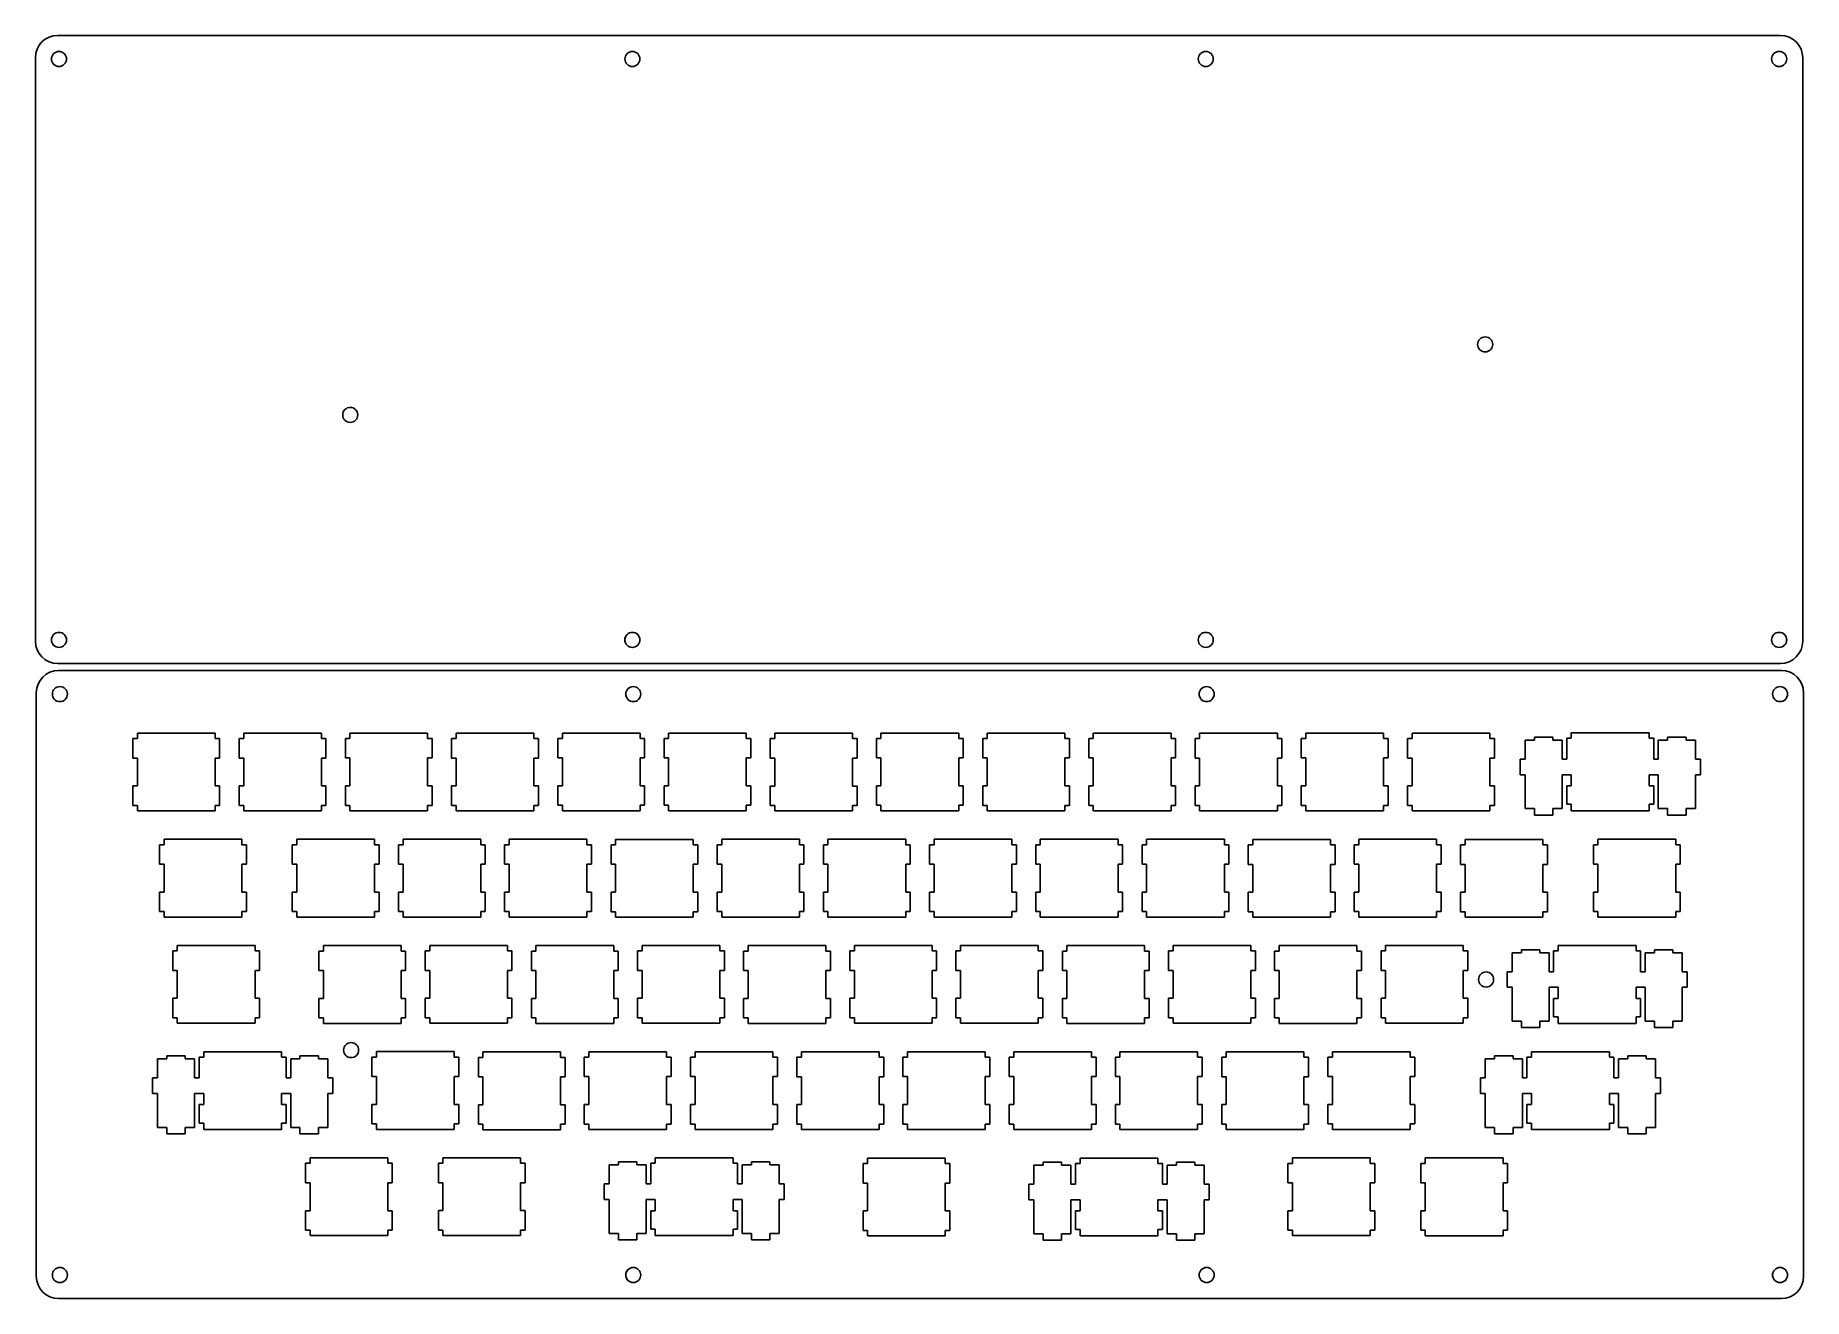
# Model space of a CAD drawing. Header units: millimetres. Extents: x -72 to 245, y 48 to 275.
import ezdxf

# ---------------------------------------------------------------- set-up
doc = ezdxf.new("R2010")
doc.units = ezdxf.units.MM
doc.layers.get('0').update_dxf_attribs({"linetype": 'CONTINUOUS', "true_color": 0xffffff})
doc.layers.add('Layer 1', color=7, linetype='CONTINUOUS', true_color=0xffffff)
doc.layers.add('Layer_1', color=7, linetype='CONTINUOUS', true_color=0xffffff)

msp = doc.modelspace()

# ---------------------------------------------------------------- linework, layer by layer
for p, q in [((-71.74, 170.55), (-71.74, 165.92)), ((-71.74, 170.55), (-71.74, 165.92)), ((-71.74, 170.55), (-71.74, 165.92)), ((245.26, 170.55), (245.26, 165.92)), ((245.26, 170.55), (245.26, 165.92)), ((245.26, 170.55), (245.26, 165.92)), ((-53.44, 148.46), (-53.44, 149.44)), ((-39.5, 149.44), (-53.44, 149.44)), ((-39.5, 148.46), (-39.5, 149.44)), ((-34.38, 148.47), (-34.38, 149.44)), ((-20.43, 149.44), (-34.38, 149.44)), ((-20.43, 148.47), (-20.43, 149.44)), ((-15.32, 148.47), (-15.32, 149.45)), ((-1.38, 149.45), (-15.32, 149.45)), ((-1.38, 148.47), (-1.38, 149.45)), ((3.73, 148.47), (3.73, 149.45)), ((17.67, 149.45), (3.73, 149.45)), ((17.67, 148.47), (17.67, 149.45)), ((22.78, 148.47), (22.78, 149.45)), ((36.73, 149.45), (22.78, 149.45)), ((36.73, 148.47), (36.73, 149.45)), ((41.83, 148.47), (41.83, 149.45)), ((55.77, 149.45), (41.83, 149.45)), ((55.77, 148.47), (55.77, 149.45)), ((60.89, 148.44), (60.89, 149.42)), ((74.84, 149.42), (60.89, 149.42)), ((74.84, 148.44), (74.84, 149.42)), ((79.92, 148.47), (79.92, 149.45)), ((93.87, 149.45), (79.92, 149.45)), ((93.87, 148.47), (93.87, 149.45)), ((98.99, 148.47), (98.99, 149.45)), ((112.93, 149.45), (98.99, 149.45)), ((112.93, 148.47), (112.93, 149.45)), ((118, 148.47), (118, 149.45)), ((131.95, 149.45), (118, 149.45)), ((131.95, 148.47), (131.95, 149.45)), ((137.08, 148.47), (137.08, 149.45)), ((151.02, 149.45), (137.08, 149.45)), ((151.02, 148.47), (151.02, 149.45)), ((156.13, 148.47), (156.13, 149.45)), ((170.07, 149.45), (156.13, 149.45)), ((170.07, 148.47), (170.07, 149.45)), ((175.19, 148.46), (175.19, 149.44)), ((189.14, 149.44), (175.19, 149.44)), ((189.14, 148.46), (189.14, 149.44)), ((-53.44, 148.46), (-54.25, 148.46)), ((-54.25, 148.46), (-54.25, 144.97)), ((-39.5, 148.46), (-38.69, 148.46)), ((-38.69, 144.97), (-38.69, 148.46)), ((-34.38, 148.47), (-35.19, 148.47)), ((-35.19, 148.47), (-35.19, 144.97)), ((-20.43, 148.47), (-19.62, 148.47)), ((-19.62, 144.97), (-19.62, 148.47)), ((-15.32, 148.47), (-16.14, 148.47)), ((-16.14, 148.47), (-16.14, 144.98)), ((-1.38, 148.47), (-0.57, 148.47)), ((-0.57, 144.98), (-0.57, 148.47)), ((3.73, 148.47), (2.92, 148.47)), ((2.92, 148.47), (2.92, 144.97)), ((17.67, 148.47), (18.48, 148.47)), ((18.48, 144.97), (18.48, 148.47)), ((22.78, 148.47), (21.97, 148.47)), ((21.97, 148.47), (21.97, 144.98)), ((36.73, 148.47), (37.54, 148.47)), ((37.54, 144.98), (37.54, 148.47)), ((41.83, 148.47), (41.02, 148.47)), ((41.02, 148.47), (41.02, 144.98)), ((55.77, 148.47), (56.58, 148.47)), ((56.58, 144.98), (56.58, 148.47)), ((60.89, 148.44), (60.08, 148.44)), ((60.08, 148.44), (60.08, 144.95)), ((74.84, 148.44), (75.65, 148.44)), ((75.65, 144.95), (75.65, 148.44)), ((79.92, 148.47), (79.11, 148.47)), ((79.11, 148.47), (79.11, 144.98)), ((93.87, 148.47), (94.68, 148.47)), ((94.68, 144.98), (94.68, 148.47)), ((98.99, 148.47), (98.18, 148.47)), ((98.18, 148.47), (98.18, 144.98)), ((112.93, 148.47), (113.74, 148.47)), ((113.74, 144.98), (113.74, 148.47)), ((118, 148.47), (117.19, 148.47)), ((117.19, 148.47), (117.19, 144.98)), ((131.95, 148.47), (132.76, 148.47)), ((132.76, 144.98), (132.76, 148.47)), ((137.08, 148.47), (136.27, 148.47)), ((136.27, 148.47), (136.27, 144.97)), ((151.02, 148.47), (151.84, 148.47)), ((151.84, 144.97), (151.84, 148.47)), ((156.13, 148.47), (155.32, 148.47)), ((155.32, 148.47), (155.32, 144.98)), ((170.07, 148.47), (170.88, 148.47)), ((170.88, 144.98), (170.88, 148.47)), ((175.19, 148.46), (174.38, 148.46)), ((174.38, 148.46), (174.38, 144.97)), ((189.14, 148.46), (189.95, 148.46)), ((189.95, 144.97), (189.95, 148.46)), ((-54.25, 144.97), (-53.44, 144.97)), ((-53.44, 144.97), (-53.44, 139.97)), ((-39.5, 144.97), (-38.69, 144.97)), ((-39.5, 139.97), (-39.5, 144.97)), ((-35.19, 144.97), (-34.38, 144.97)), ((-34.38, 144.97), (-34.38, 139.97)), ((-20.43, 139.97), (-20.43, 144.97)), ((-20.43, 144.97), (-19.62, 144.97)), ((-16.14, 144.98), (-15.32, 144.98)), ((-15.32, 144.98), (-15.32, 139.98)), ((-1.38, 139.98), (-1.38, 144.98)), ((-1.38, 144.98), (-0.57, 144.98)), ((2.92, 144.97), (3.73, 144.97)), ((3.73, 144.97), (3.73, 139.97)), ((17.67, 139.97), (17.67, 144.97)), ((17.67, 144.97), (18.48, 144.97)), ((21.97, 144.98), (22.78, 144.98)), ((22.78, 144.98), (22.78, 139.98)), ((36.73, 139.98), (36.73, 144.98)), ((36.73, 144.98), (37.54, 144.98)), ((41.02, 144.98), (41.83, 144.98)), ((41.83, 144.98), (41.83, 139.98)), ((55.77, 139.98), (55.77, 144.98)), ((55.77, 144.98), (56.58, 144.98)), ((60.08, 144.95), (60.89, 144.95)), ((60.89, 144.95), (60.89, 139.95)), ((74.84, 139.95), (74.84, 144.95)), ((74.84, 144.95), (75.65, 144.95)), ((79.11, 144.98), (79.92, 144.98)), ((79.92, 144.98), (79.92, 139.98)), ((93.87, 144.98), (94.68, 144.98)), ((93.87, 139.98), (93.87, 144.98)), ((98.18, 144.98), (98.99, 144.98)), ((98.99, 144.98), (98.99, 139.98)), ((112.93, 144.98), (113.74, 144.98)), ((112.93, 139.98), (112.93, 144.98)), ((117.19, 144.98), (118, 144.98)), ((118, 144.98), (118, 139.98)), ((131.95, 144.98), (132.76, 144.98)), ((131.95, 139.98), (131.95, 144.98)), ((136.27, 144.97), (137.08, 144.97)), ((137.08, 144.97), (137.08, 139.97)), ((151.02, 144.97), (151.84, 144.97)), ((151.02, 139.97), (151.02, 144.97)), ((155.32, 144.98), (156.13, 144.98)), ((156.13, 144.98), (156.13, 139.98)), ((170.07, 144.98), (170.88, 144.98)), ((170.07, 139.98), (170.07, 144.98)), ((174.38, 144.97), (175.19, 144.97)), ((175.19, 144.97), (175.19, 139.97)), ((189.14, 144.97), (189.95, 144.97)), ((189.14, 139.97), (189.14, 144.97)), ((-53.44, 139.97), (-54.25, 139.97)), ((-54.25, 139.97), (-54.25, 136.48)), ((-38.69, 139.97), (-39.5, 139.97)), ((-38.69, 139.97), (-38.69, 136.48)), ((-34.38, 139.97), (-35.19, 139.97)), ((-35.19, 139.97), (-35.19, 136.48)), ((-19.62, 139.97), (-20.43, 139.97)), ((-19.62, 139.97), (-19.62, 136.48)), ((-15.32, 139.98), (-16.14, 139.98)), ((-16.14, 139.98), (-16.14, 136.48)), ((-0.57, 139.98), (-1.38, 139.98)), ((-0.57, 139.98), (-0.57, 136.48)), ((3.73, 139.97), (2.92, 139.97)), ((2.92, 139.97), (2.92, 136.48)), ((18.48, 139.97), (17.67, 139.97)), ((18.48, 139.97), (18.48, 136.48)), ((22.78, 139.98), (21.97, 139.98)), ((21.97, 139.98), (21.97, 136.49)), ((37.54, 139.98), (36.73, 139.98)), ((37.54, 139.98), (37.54, 136.49)), ((41.83, 139.98), (41.02, 139.98)), ((41.02, 139.98), (41.02, 136.49)), ((56.58, 139.98), (55.77, 139.98)), ((56.58, 139.98), (56.58, 136.49)), ((60.89, 139.95), (60.08, 139.95)), ((60.08, 139.95), (60.08, 136.45)), ((75.65, 139.95), (74.84, 139.95)), ((75.65, 139.95), (75.65, 136.45)), ((79.92, 139.98), (79.11, 139.98)), ((79.11, 139.98), (79.11, 136.49)), ((94.68, 139.98), (93.87, 139.98)), ((94.68, 139.98), (94.68, 136.49)), ((98.99, 139.98), (98.18, 139.98)), ((98.18, 139.98), (98.18, 136.48)), ((113.74, 139.98), (112.93, 139.98)), ((113.74, 139.98), (113.74, 136.48)), ((118, 139.98), (117.19, 139.98)), ((117.19, 139.98), (117.19, 136.48)), ((132.76, 139.98), (131.95, 139.98)), ((132.76, 139.98), (132.76, 136.48)), ((137.08, 139.97), (136.27, 139.97)), ((136.27, 139.97), (136.27, 136.48)), ((151.84, 139.97), (151.02, 139.97)), ((151.84, 139.97), (151.84, 136.48)), ((156.13, 139.98), (155.32, 139.98)), ((155.32, 139.98), (155.32, 136.48)), ((170.88, 139.98), (170.07, 139.98)), ((170.88, 139.98), (170.88, 136.48)), ((175.19, 139.97), (174.38, 139.97)), ((174.38, 139.97), (174.38, 136.48)), ((189.95, 139.97), (189.14, 139.97)), ((189.95, 139.97), (189.95, 136.48)), ((-54.25, 136.48), (-53.44, 136.48)), ((-53.44, 136.48), (-53.44, 135.5)), ((-39.5, 135.5), (-39.5, 136.48)), ((-39.5, 136.48), (-38.69, 136.48)), ((-35.19, 136.48), (-34.38, 136.48)), ((-34.38, 136.48), (-34.38, 135.5)), ((-20.43, 135.5), (-20.43, 136.48)), ((-20.43, 136.48), (-19.62, 136.48)), ((-16.14, 136.48), (-15.32, 136.48)), ((-15.32, 136.48), (-15.32, 135.5)), ((-1.38, 135.5), (-1.38, 136.48)), ((-1.38, 136.48), (-0.57, 136.48)), ((2.92, 136.48), (3.73, 136.48)), ((3.73, 136.48), (3.73, 135.5)), ((17.67, 135.5), (17.67, 136.48)), ((17.67, 136.48), (18.48, 136.48)), ((21.97, 136.49), (22.78, 136.49)), ((22.78, 136.49), (22.78, 135.51)), ((36.73, 135.51), (36.73, 136.49)), ((36.73, 136.49), (37.54, 136.49)), ((41.02, 136.49), (41.83, 136.49)), ((41.83, 136.49), (41.83, 135.51)), ((55.77, 135.51), (55.77, 136.49)), ((55.77, 136.49), (56.58, 136.49)), ((60.08, 136.45), (60.89, 136.45)), ((60.89, 136.45), (60.89, 135.47)), ((74.84, 135.47), (74.84, 136.45)), ((74.84, 136.45), (75.65, 136.45)), ((79.11, 136.49), (79.92, 136.49)), ((79.92, 136.49), (79.92, 135.51)), ((93.87, 135.51), (93.87, 136.49)), ((93.87, 136.49), (94.68, 136.49)), ((98.18, 136.48), (98.99, 136.48)), ((98.99, 136.48), (98.99, 135.5)), ((112.93, 135.5), (112.93, 136.48)), ((112.93, 136.48), (113.74, 136.48)), ((117.19, 136.48), (118, 136.48)), ((118, 136.48), (118, 135.51)), ((131.95, 135.51), (131.95, 136.48)), ((131.95, 136.48), (132.76, 136.48)), ((136.27, 136.48), (137.08, 136.48)), ((137.08, 136.48), (137.08, 135.5)), ((151.02, 135.5), (151.02, 136.48)), ((151.02, 136.48), (151.84, 136.48)), ((155.32, 136.48), (156.13, 136.48)), ((156.13, 136.48), (156.13, 135.5)), ((170.07, 135.5), (170.07, 136.48)), ((170.07, 136.48), (170.88, 136.48)), ((174.38, 136.48), (175.19, 136.48)), ((175.19, 136.48), (175.19, 135.5)), ((189.14, 135.5), (189.14, 136.48)), ((189.14, 136.48), (189.95, 136.48)), ((-39.5, 135.5), (-53.44, 135.5)), ((-20.43, 135.5), (-34.38, 135.5)), ((-1.38, 135.5), (-15.32, 135.5)), ((17.67, 135.5), (3.73, 135.5)), ((36.73, 135.51), (22.78, 135.51)), ((55.77, 135.51), (41.83, 135.51)), ((74.84, 135.47), (60.89, 135.47)), ((93.87, 135.51), (79.92, 135.51)), ((112.93, 135.5), (98.99, 135.5)), ((131.95, 135.51), (118, 135.51)), ((151.02, 135.5), (137.08, 135.5)), ((170.07, 135.5), (156.13, 135.5)), ((189.14, 135.5), (175.19, 135.5)), ((203.75, 135.51), (217.72, 135.51)), ((-48.65, 129.43), (-48.65, 130.41)), ((-34.71, 130.41), (-48.65, 130.41)), ((-34.71, 129.43), (-34.71, 130.41)), ((-24.85, 129.41), (-24.85, 130.39)), ((-10.9, 130.39), (-24.85, 130.39)), ((-10.9, 129.41), (-10.9, 130.39)), ((-5.8, 129.43), (-5.8, 130.4)), ((8.14, 130.4), (-5.8, 130.4)), ((8.14, 129.43), (8.14, 130.4)), ((13.24, 129.43), (13.24, 130.41)), ((27.19, 130.41), (13.24, 130.41)), ((27.19, 129.43), (27.19, 130.41)), ((32.32, 129.4), (32.32, 130.38)), ((46.26, 130.38), (32.32, 130.38)), ((46.26, 129.4), (46.26, 130.38)), ((51.36, 129.43), (51.36, 130.41)), ((65.31, 130.41), (51.36, 130.41)), ((65.31, 129.43), (65.31, 130.41)), ((70.41, 129.43), (70.41, 130.41)), ((84.36, 130.41), (70.41, 130.41)), ((84.36, 129.43), (84.36, 130.41)), ((89.45, 129.43), (89.45, 130.41)), ((103.4, 130.41), (89.45, 130.41)), ((103.4, 129.43), (103.4, 130.41)), ((108.5, 129.41), (108.5, 130.39)), ((122.45, 130.39), (108.5, 130.39)), ((122.45, 129.41), (122.45, 130.39)), ((127.57, 129.43), (127.57, 130.41)), ((141.52, 130.41), (127.57, 130.41)), ((141.52, 129.43), (141.52, 130.41)), ((146.62, 129.39), (146.62, 130.37)), ((160.56, 130.37), (146.62, 130.37)), ((160.56, 129.39), (160.56, 130.37)), ((165.64, 129.42), (165.64, 130.4)), ((179.58, 130.4), (165.64, 130.4)), ((179.58, 129.42), (179.58, 130.4)), ((184.7, 129.4), (184.7, 130.38)), ((198.64, 130.38), (184.7, 130.38)), ((198.64, 129.4), (198.64, 130.38)), ((208.52, 129.41), (208.52, 130.39)), ((222.47, 130.39), (208.52, 130.39)), ((222.47, 129.41), (222.47, 130.39)), ((-48.65, 129.43), (-49.46, 129.43)), ((-49.46, 129.43), (-49.46, 125.94)), ((-34.71, 129.43), (-33.9, 129.43)), ((-33.9, 125.94), (-33.9, 129.43)), ((-24.85, 129.41), (-25.66, 129.41)), ((-25.66, 129.41), (-25.66, 125.92)), ((-10.9, 129.41), (-10.09, 129.41)), ((-10.09, 125.92), (-10.09, 129.41)), ((-5.8, 129.43), (-6.61, 129.43)), ((-6.61, 129.43), (-6.61, 125.93)), ((8.14, 129.43), (8.95, 129.43)), ((8.95, 125.93), (8.95, 129.43)), ((13.24, 129.43), (12.43, 129.43)), ((12.43, 129.43), (12.43, 125.93)), ((27.19, 129.43), (28, 129.43)), ((28, 125.93), (28, 129.43)), ((32.32, 129.4), (31.51, 129.4)), ((31.51, 129.4), (31.51, 125.91)), ((46.26, 129.4), (47.07, 129.4)), ((47.07, 125.91), (47.07, 129.4)), ((51.36, 129.43), (50.55, 129.43)), ((50.55, 129.43), (50.55, 125.93)), ((65.31, 129.43), (66.12, 129.43)), ((66.12, 125.93), (66.12, 129.43)), ((70.41, 129.43), (69.6, 129.43)), ((69.6, 129.43), (69.6, 125.94)), ((84.36, 129.43), (85.17, 129.43)), ((85.17, 125.94), (85.17, 129.43)), ((89.45, 129.43), (88.64, 129.43)), ((88.64, 129.43), (88.64, 125.94)), ((103.4, 129.43), (104.21, 129.43)), ((104.21, 125.94), (104.21, 129.43)), ((108.5, 129.41), (107.69, 129.41)), ((107.69, 129.41), (107.69, 125.92)), ((122.45, 129.41), (123.26, 129.41)), ((123.26, 125.92), (123.26, 129.41)), ((127.57, 129.43), (126.76, 129.43)), ((126.76, 129.43), (126.76, 125.93)), ((141.52, 129.43), (142.33, 129.43)), ((142.33, 125.93), (142.33, 129.43)), ((146.62, 129.39), (145.81, 129.39)), ((145.81, 129.39), (145.81, 125.9)), ((160.56, 129.39), (161.38, 129.39)), ((161.38, 125.9), (161.38, 129.39)), ((165.64, 129.42), (164.82, 129.42)), ((164.82, 129.42), (164.82, 125.92)), ((179.58, 129.42), (180.39, 129.42)), ((180.39, 125.92), (180.39, 129.42)), ((184.7, 129.4), (183.89, 129.4)), ((183.89, 129.4), (183.89, 125.9)), ((198.64, 129.4), (199.45, 129.4)), ((199.45, 125.9), (199.45, 129.4)), ((208.52, 129.41), (207.71, 129.41)), ((207.71, 129.41), (207.71, 125.91)), ((222.47, 129.41), (223.28, 129.41)), ((223.28, 125.91), (223.28, 129.41)), ((-49.46, 125.94), (-48.65, 125.94)), ((-48.65, 125.94), (-48.65, 120.94)), ((-34.71, 125.94), (-33.9, 125.94)), ((-34.71, 120.94), (-34.71, 125.94)), ((-25.66, 125.92), (-24.85, 125.92)), ((-24.85, 125.92), (-24.85, 120.92)), ((-10.9, 125.92), (-10.09, 125.92)), ((-10.9, 120.92), (-10.9, 125.92)), ((-6.61, 125.93), (-5.8, 125.93)), ((-5.8, 125.93), (-5.8, 120.93)), ((8.14, 125.93), (8.95, 125.93)), ((8.14, 120.93), (8.14, 125.93)), ((12.43, 125.93), (13.24, 125.93)), ((13.24, 125.93), (13.24, 120.93)), ((27.19, 125.93), (28, 125.93)), ((27.19, 120.93), (27.19, 125.93)), ((31.51, 125.91), (32.32, 125.91)), ((32.32, 125.91), (32.32, 120.91)), ((46.26, 125.91), (47.07, 125.91)), ((46.26, 120.91), (46.26, 125.91)), ((50.55, 125.93), (51.36, 125.93)), ((51.36, 125.93), (51.36, 120.93)), ((65.31, 125.93), (66.12, 125.93)), ((65.31, 120.93), (65.31, 125.93)), ((69.6, 125.94), (70.41, 125.94)), ((70.41, 125.94), (70.41, 120.94)), ((84.36, 125.94), (85.17, 125.94)), ((84.36, 120.94), (84.36, 125.94)), ((88.64, 125.94), (89.45, 125.94)), ((89.45, 125.94), (89.45, 120.94)), ((103.4, 125.94), (104.21, 125.94)), ((103.4, 120.94), (103.4, 125.94)), ((107.69, 125.92), (108.5, 125.92)), ((108.5, 125.92), (108.5, 120.92)), ((122.45, 125.92), (123.26, 125.92)), ((122.45, 120.92), (122.45, 125.92)), ((126.76, 125.93), (127.57, 125.93)), ((127.57, 125.93), (127.57, 120.93)), ((141.52, 125.93), (142.33, 125.93)), ((141.52, 120.93), (141.52, 125.93)), ((145.81, 125.9), (146.62, 125.9)), ((146.62, 125.9), (146.62, 120.9)), ((160.56, 125.9), (161.38, 125.9)), ((160.56, 120.9), (160.56, 125.9)), ((164.82, 125.92), (165.64, 125.92)), ((165.64, 125.92), (165.64, 120.92)), ((179.58, 125.92), (180.39, 125.92)), ((179.58, 120.92), (179.58, 125.92)), ((183.89, 125.9), (184.7, 125.9)), ((184.7, 125.9), (184.7, 120.9)), ((198.64, 125.9), (199.45, 125.9)), ((198.64, 120.9), (198.64, 125.9)), ((207.71, 125.91), (208.52, 125.91)), ((208.52, 125.91), (208.52, 120.91)), ((222.47, 125.91), (223.28, 125.91)), ((222.47, 120.91), (222.47, 125.91)), ((-48.65, 120.94), (-49.46, 120.94)), ((-49.46, 120.94), (-49.46, 117.44)), ((-33.9, 120.94), (-34.71, 120.94)), ((-33.9, 120.94), (-33.9, 117.44)), ((-24.85, 120.92), (-25.66, 120.92)), ((-25.66, 120.92), (-25.66, 117.42)), ((-10.09, 120.92), (-10.9, 120.92)), ((-10.09, 120.92), (-10.09, 117.42)), ((-5.8, 120.93), (-6.61, 120.93)), ((-6.61, 120.93), (-6.61, 117.44)), ((8.95, 120.93), (8.14, 120.93)), ((8.95, 120.93), (8.95, 117.44)), ((13.24, 120.93), (12.43, 120.93)), ((12.43, 120.93), (12.43, 117.44)), ((28, 120.93), (27.19, 120.93)), ((28, 120.93), (28, 117.44)), ((32.32, 120.91), (31.51, 120.91)), ((31.51, 120.91), (31.51, 117.41)), ((47.07, 120.91), (46.26, 120.91)), ((47.07, 120.91), (47.07, 117.41)), ((51.36, 120.93), (50.55, 120.93)), ((50.55, 120.93), (50.55, 117.44)), ((66.12, 120.93), (65.31, 120.93)), ((66.12, 120.93), (66.12, 117.44)), ((70.41, 120.94), (69.6, 120.94)), ((69.6, 120.94), (69.6, 117.44)), ((85.17, 120.94), (84.36, 120.94)), ((85.17, 120.94), (85.17, 117.44)), ((89.45, 120.94), (88.64, 120.94)), ((88.64, 120.94), (88.64, 117.44)), ((104.21, 120.94), (103.4, 120.94)), ((104.21, 120.94), (104.21, 117.44)), ((108.5, 120.92), (107.69, 120.92)), ((107.69, 120.92), (107.69, 117.43)), ((123.26, 120.92), (122.45, 120.92)), ((123.26, 120.92), (123.26, 117.43)), ((127.57, 120.93), (126.76, 120.93)), ((126.76, 120.93), (126.76, 117.44)), ((142.33, 120.93), (141.52, 120.93)), ((142.33, 120.93), (142.33, 117.44)), ((146.62, 120.9), (145.81, 120.9)), ((145.81, 120.9), (145.81, 117.4)), ((161.38, 120.9), (160.56, 120.9)), ((161.38, 120.9), (161.38, 117.4)), ((165.64, 120.92), (164.82, 120.92)), ((164.82, 120.92), (164.82, 117.43)), ((180.39, 120.92), (179.58, 120.92)), ((180.39, 120.92), (180.39, 117.43)), ((184.7, 120.9), (183.89, 120.9)), ((183.89, 120.9), (183.89, 117.41)), ((199.45, 120.9), (198.64, 120.9)), ((199.45, 120.9), (199.45, 117.41)), ((208.52, 120.91), (207.71, 120.91)), ((207.71, 120.91), (207.71, 117.42)), ((223.28, 120.91), (222.47, 120.91)), ((223.28, 120.91), (223.28, 117.42)), ((-49.46, 117.44), (-48.65, 117.44)), ((-48.65, 117.44), (-48.65, 116.46)), ((-34.71, 116.46), (-34.71, 117.44)), ((-34.71, 117.44), (-33.9, 117.44)), ((-25.66, 117.42), (-24.85, 117.42)), ((-24.85, 117.42), (-24.85, 116.44)), ((-10.9, 116.44), (-10.9, 117.42)), ((-10.9, 117.42), (-10.09, 117.42)), ((-6.61, 117.44), (-5.8, 117.44)), ((-5.8, 117.44), (-5.8, 116.46)), ((8.14, 116.46), (8.14, 117.44)), ((8.14, 117.44), (8.95, 117.44)), ((12.43, 117.44), (13.24, 117.44)), ((13.24, 117.44), (13.24, 116.46)), ((27.19, 116.46), (27.19, 117.44)), ((27.19, 117.44), (28, 117.44)), ((31.51, 117.41), (32.32, 117.41)), ((32.32, 117.41), (32.32, 116.43)), ((46.26, 116.43), (46.26, 117.41)), ((46.26, 117.41), (47.07, 117.41)), ((50.55, 117.44), (51.36, 117.44)), ((51.36, 117.44), (51.36, 116.46)), ((65.31, 116.46), (65.31, 117.44)), ((65.31, 117.44), (66.12, 117.44)), ((69.6, 117.44), (70.41, 117.44)), ((70.41, 117.44), (70.41, 116.46)), ((84.36, 116.46), (84.36, 117.44)), ((84.36, 117.44), (85.17, 117.44)), ((88.64, 117.44), (89.45, 117.44)), ((89.45, 117.44), (89.45, 116.46)), ((103.4, 116.46), (103.4, 117.44)), ((103.4, 117.44), (104.21, 117.44)), ((107.69, 117.43), (108.5, 117.43)), ((108.5, 117.43), (108.5, 116.45)), ((122.45, 116.45), (122.45, 117.43)), ((122.45, 117.43), (123.26, 117.43)), ((126.76, 117.44), (127.57, 117.44)), ((127.57, 117.44), (127.57, 116.46)), ((141.52, 116.46), (141.52, 117.44)), ((141.52, 117.44), (142.33, 117.44)), ((145.81, 117.4), (146.62, 117.4)), ((146.62, 117.4), (146.62, 116.42)), ((160.56, 116.42), (160.56, 117.4)), ((160.56, 117.4), (161.38, 117.4)), ((164.82, 117.43), (165.64, 117.43)), ((165.64, 117.43), (165.64, 116.45)), ((179.58, 116.45), (179.58, 117.43)), ((179.58, 117.43), (180.39, 117.43)), ((183.89, 117.41), (184.7, 117.41)), ((184.7, 117.41), (184.7, 116.43)), ((198.64, 116.43), (198.64, 117.41)), ((198.64, 117.41), (199.45, 117.41)), ((207.71, 117.42), (208.52, 117.42)), ((208.52, 117.42), (208.52, 116.44)), ((222.47, 116.44), (222.47, 117.42)), ((222.47, 117.42), (223.28, 117.42)), ((-34.71, 116.46), (-48.65, 116.46)), ((-10.9, 116.44), (-24.85, 116.44)), ((8.14, 116.46), (-5.8, 116.46)), ((27.19, 116.46), (13.24, 116.46)), ((46.26, 116.43), (32.32, 116.43)), ((65.31, 116.46), (51.36, 116.46)), ((84.36, 116.46), (70.41, 116.46)), ((103.4, 116.46), (89.45, 116.46)), ((122.45, 116.45), (108.5, 116.45)), ((141.52, 116.46), (127.57, 116.46)), ((160.56, 116.42), (146.62, 116.42)), ((179.58, 116.45), (165.64, 116.45)), ((198.64, 116.43), (184.7, 116.43)), ((222.47, 116.44), (208.52, 116.44)), ((-46.29, 110.38), (-46.29, 111.35)), ((-32.34, 111.35), (-46.29, 111.35)), ((-32.34, 110.38), (-32.34, 111.35)), ((-20.08, 110.35), (-20.08, 111.33)), ((-6.14, 111.33), (-20.08, 111.33)), ((-6.14, 110.35), (-6.14, 111.33)), ((-1.02, 110.37), (-1.02, 111.35)), ((12.92, 111.35), (-1.02, 111.35)), ((12.92, 110.37), (12.92, 111.35)), ((18.05, 110.36), (18.05, 111.34)), ((31.99, 111.34), (18.05, 111.34)), ((31.99, 110.36), (31.99, 111.34)), ((37.08, 110.38), (37.08, 111.35)), ((51.03, 111.35), (37.08, 111.35)), ((51.03, 110.38), (51.03, 111.35)), ((56.1, 110.35), (56.1, 111.33)), ((70.05, 111.33), (56.1, 111.33)), ((70.05, 110.35), (70.05, 111.33)), ((75.15, 110.39), (75.15, 111.37)), ((89.1, 111.37), (75.15, 111.37)), ((89.1, 110.39), (89.1, 111.37)), ((94.19, 110.38), (94.19, 111.36)), ((108.14, 111.36), (94.19, 111.36)), ((108.14, 110.38), (108.14, 111.36)), ((113.27, 110.35), (113.27, 111.32)), ((127.21, 111.32), (113.27, 111.32)), ((127.21, 110.35), (127.21, 111.32)), ((132.32, 110.37), (132.32, 111.35)), ((146.27, 111.35), (132.32, 111.35)), ((146.27, 110.37), (146.27, 111.35)), ((151.35, 110.36), (151.35, 111.34)), ((165.3, 111.34), (151.35, 111.34)), ((165.3, 110.36), (165.3, 111.34)), ((170.44, 110.37), (170.44, 111.35)), ((184.38, 111.35), (170.44, 111.35)), ((184.38, 110.37), (184.38, 111.35)), ((-46.29, 110.38), (-47.1, 110.38)), ((-47.1, 110.38), (-47.1, 106.88)), ((-32.34, 110.38), (-31.53, 110.38)), ((-31.53, 106.88), (-31.53, 110.38)), ((-20.08, 110.35), (-20.89, 110.35)), ((-20.89, 110.35), (-20.89, 106.86)), ((-6.14, 110.35), (-5.33, 110.35)), ((-5.33, 106.86), (-5.33, 110.35)), ((-1.02, 110.37), (-1.83, 110.37)), ((-1.83, 110.37), (-1.83, 106.88)), ((12.92, 110.37), (13.73, 110.37)), ((13.73, 106.88), (13.73, 110.37)), ((18.05, 110.36), (17.23, 110.36)), ((17.23, 110.36), (17.23, 106.87)), ((31.99, 110.36), (32.8, 110.36)), ((32.8, 106.87), (32.8, 110.36)), ((37.08, 110.38), (36.27, 110.38)), ((36.27, 110.38), (36.27, 106.88)), ((51.03, 110.38), (51.84, 110.38)), ((51.84, 106.88), (51.84, 110.38)), ((56.1, 110.35), (55.29, 110.35)), ((55.29, 110.35), (55.29, 106.86)), ((70.05, 110.35), (70.86, 110.35)), ((70.86, 106.86), (70.86, 110.35)), ((75.15, 110.39), (74.34, 110.39)), ((74.34, 110.39), (74.34, 106.89)), ((89.1, 110.39), (89.91, 110.39)), ((89.91, 106.89), (89.91, 110.39)), ((94.19, 110.38), (93.38, 110.38)), ((93.38, 110.38), (93.38, 106.89)), ((108.14, 110.38), (108.95, 110.38)), ((108.95, 106.89), (108.95, 110.38)), ((113.27, 110.35), (112.46, 110.35)), ((112.46, 110.35), (112.46, 106.85)), ((127.21, 110.35), (128.03, 110.35)), ((128.03, 106.85), (128.03, 110.35)), ((132.32, 110.37), (131.51, 110.37)), ((131.51, 110.37), (131.51, 106.88)), ((146.27, 110.37), (147.08, 110.37)), ((147.08, 106.88), (147.08, 110.37)), ((151.35, 110.36), (150.54, 110.36)), ((150.54, 110.36), (150.54, 106.86)), ((165.3, 110.36), (166.11, 110.36)), ((166.11, 106.86), (166.11, 110.36)), ((170.44, 110.37), (169.63, 110.37)), ((169.63, 110.37), (169.63, 106.88)), ((184.38, 110.37), (185.19, 110.37)), ((185.19, 106.88), (185.19, 110.37)), ((-47.1, 106.88), (-46.29, 106.88)), ((-46.29, 106.88), (-46.29, 101.88)), ((-32.34, 106.88), (-31.53, 106.88)), ((-32.34, 101.88), (-32.34, 106.88)), ((-20.89, 106.86), (-20.08, 106.86)), ((-20.08, 106.86), (-20.08, 101.86)), ((-6.14, 106.86), (-5.33, 106.86)), ((-6.14, 101.86), (-6.14, 106.86)), ((-1.83, 106.88), (-1.02, 106.88)), ((-1.02, 106.88), (-1.02, 101.88)), ((12.92, 106.88), (13.73, 106.88)), ((12.92, 101.88), (12.92, 106.88)), ((17.23, 106.87), (18.05, 106.87)), ((18.05, 106.87), (18.05, 101.87)), ((31.99, 106.87), (32.8, 106.87)), ((31.99, 101.87), (31.99, 106.87)), ((36.27, 106.88), (37.08, 106.88)), ((37.08, 106.88), (37.08, 101.88)), ((51.03, 106.88), (51.84, 106.88)), ((51.03, 101.88), (51.03, 106.88)), ((55.29, 106.86), (56.1, 106.86)), ((56.1, 106.86), (56.1, 101.86)), ((70.05, 106.86), (70.86, 106.86)), ((70.05, 101.86), (70.05, 106.86)), ((74.34, 106.89), (75.15, 106.89)), ((75.15, 106.89), (75.15, 101.89)), ((89.1, 106.89), (89.91, 106.89)), ((89.1, 101.89), (89.1, 106.89)), ((93.38, 106.89), (94.19, 106.89)), ((94.19, 106.89), (94.19, 101.89)), ((108.14, 106.89), (108.95, 106.89)), ((108.14, 101.89), (108.14, 106.89)), ((112.46, 106.85), (113.27, 106.85)), ((113.27, 106.85), (113.27, 101.85)), ((127.21, 106.85), (128.03, 106.85)), ((127.21, 101.85), (127.21, 106.85)), ((131.51, 106.88), (132.32, 106.88)), ((132.32, 106.88), (132.32, 101.88)), ((146.27, 106.88), (147.08, 106.88)), ((146.27, 101.88), (146.27, 106.88)), ((150.54, 106.86), (151.35, 106.86)), ((151.35, 106.86), (151.35, 101.86)), ((165.3, 106.86), (166.11, 106.86)), ((165.3, 101.86), (165.3, 106.86)), ((169.63, 106.88), (170.44, 106.88)), ((170.44, 106.88), (170.44, 101.88)), ((184.38, 106.88), (185.19, 106.88)), ((184.38, 101.88), (184.38, 106.88)), ((-46.29, 101.88), (-47.1, 101.88)), ((-47.1, 101.88), (-47.1, 98.39)), ((-31.53, 101.88), (-32.34, 101.88)), ((-31.53, 101.88), (-31.53, 98.39)), ((-20.08, 101.86), (-20.89, 101.86)), ((-20.89, 101.86), (-20.89, 98.36)), ((-5.33, 101.86), (-6.14, 101.86)), ((-5.33, 101.86), (-5.33, 98.36)), ((-1.02, 101.88), (-1.83, 101.88)), ((-1.83, 101.88), (-1.83, 98.38)), ((13.73, 101.88), (12.92, 101.88)), ((13.73, 101.88), (13.73, 98.38)), ((18.05, 101.87), (17.23, 101.87)), ((17.23, 101.87), (17.23, 98.37)), ((32.8, 101.87), (31.99, 101.87)), ((32.8, 101.87), (32.8, 98.37)), ((37.08, 101.88), (36.27, 101.88)), ((36.27, 101.88), (36.27, 98.39)), ((51.84, 101.88), (51.03, 101.88)), ((51.84, 101.88), (51.84, 98.39)), ((56.1, 101.86), (55.29, 101.86)), ((55.29, 101.86), (55.29, 98.36)), ((70.86, 101.86), (70.05, 101.86)), ((70.86, 101.86), (70.86, 98.36)), ((75.15, 101.89), (74.34, 101.89)), ((74.34, 101.89), (74.34, 98.4)), ((89.91, 101.89), (89.1, 101.89)), ((89.91, 101.89), (89.91, 98.4)), ((94.19, 101.89), (93.38, 101.89)), ((93.38, 101.89), (93.38, 98.4)), ((108.95, 101.89), (108.14, 101.89)), ((108.95, 101.89), (108.95, 98.4)), ((113.27, 101.85), (112.46, 101.85)), ((112.46, 101.85), (112.46, 98.36)), ((128.03, 101.85), (127.21, 101.85)), ((128.03, 101.85), (128.03, 98.36)), ((132.32, 101.88), (131.51, 101.88)), ((131.51, 101.88), (131.51, 98.39)), ((147.08, 101.88), (146.27, 101.88)), ((147.08, 101.88), (147.08, 98.39)), ((151.35, 101.86), (150.54, 101.86)), ((150.54, 101.86), (150.54, 98.37)), ((166.11, 101.86), (165.3, 101.86)), ((166.11, 101.86), (166.11, 98.37)), ((170.44, 101.88), (169.63, 101.88)), ((169.63, 101.88), (169.63, 98.38)), ((185.19, 101.88), (184.38, 101.88)), ((185.19, 101.88), (185.19, 98.38)), ((-47.1, 98.39), (-46.29, 98.39)), ((-46.29, 98.39), (-46.29, 97.41)), ((-32.34, 97.41), (-32.34, 98.39)), ((-32.34, 98.39), (-31.53, 98.39)), ((-20.89, 98.36), (-20.08, 98.36)), ((-20.08, 98.36), (-20.08, 97.38)), ((-6.14, 97.38), (-6.14, 98.36)), ((-6.14, 98.36), (-5.33, 98.36)), ((-1.83, 98.38), (-1.02, 98.38)), ((-1.02, 98.38), (-1.02, 97.4)), ((12.92, 97.4), (12.92, 98.38)), ((12.92, 98.38), (13.73, 98.38)), ((17.23, 98.37), (18.05, 98.37)), ((18.05, 98.37), (18.05, 97.39)), ((31.99, 97.39), (31.99, 98.37)), ((31.99, 98.37), (32.8, 98.37)), ((36.27, 98.39), (37.08, 98.39)), ((37.08, 98.39), (37.08, 97.41)), ((51.03, 97.41), (51.03, 98.39)), ((51.03, 98.39), (51.84, 98.39)), ((55.29, 98.36), (56.1, 98.36)), ((56.1, 98.36), (56.1, 97.39)), ((70.05, 97.39), (70.05, 98.36)), ((70.05, 98.36), (70.86, 98.36)), ((74.34, 98.4), (75.15, 98.4)), ((75.15, 98.4), (75.15, 97.42)), ((89.1, 97.42), (89.1, 98.4)), ((89.1, 98.4), (89.91, 98.4)), ((93.38, 98.4), (94.19, 98.4)), ((94.19, 98.4), (94.19, 97.42)), ((108.14, 97.42), (108.14, 98.4)), ((108.14, 98.4), (108.95, 98.4)), ((112.46, 98.36), (113.27, 98.36)), ((113.27, 98.36), (113.27, 97.38)), ((127.21, 97.38), (127.21, 98.36)), ((127.21, 98.36), (128.03, 98.36)), ((131.51, 98.39), (132.32, 98.39)), ((132.32, 98.39), (132.32, 97.41)), ((146.27, 97.41), (146.27, 98.39)), ((146.27, 98.39), (147.08, 98.39)), ((150.54, 98.37), (151.35, 98.37)), ((151.35, 98.37), (151.35, 97.39)), ((165.3, 97.39), (165.3, 98.37)), ((165.3, 98.37), (166.11, 98.37)), ((169.63, 98.38), (170.44, 98.38)), ((170.44, 98.38), (170.44, 97.4)), ((184.38, 97.4), (184.38, 98.38)), ((184.38, 98.38), (185.19, 98.38)), ((-32.34, 97.41), (-46.29, 97.41)), ((-6.14, 97.38), (-20.08, 97.38)), ((12.92, 97.4), (-1.02, 97.4)), ((31.99, 97.39), (18.05, 97.39)), ((51.03, 97.41), (37.08, 97.41)), ((70.05, 97.39), (56.1, 97.39)), ((89.1, 97.42), (75.15, 97.42)), ((108.14, 97.42), (94.19, 97.42)), ((127.21, 97.38), (113.27, 97.38)), ((146.27, 97.41), (132.32, 97.41)), ((165.3, 97.39), (151.35, 97.39)), ((184.38, 97.4), (170.44, 97.4)), ((201.4, 97.38), (215.37, 97.38)), ((-10.57, 91.35), (-10.57, 92.33)), ((3.38, 92.33), (-10.57, 92.33)), ((3.38, 91.35), (3.38, 92.33)), ((8.53, 91.28), (8.53, 92.26)), ((22.47, 92.26), (8.53, 92.26)), ((22.47, 91.28), (22.47, 92.26)), ((27.53, 91.32), (27.53, 92.3)), ((41.48, 92.3), (27.53, 92.3)), ((41.48, 91.32), (41.48, 92.3)), ((46.6, 91.32), (46.6, 92.3)), ((60.55, 92.3), (46.6, 92.3)), ((60.55, 91.32), (60.55, 92.3)), ((65.66, 91.31), (65.66, 92.29)), ((79.6, 92.29), (65.66, 92.29)), ((79.6, 91.31), (79.6, 92.29)), ((84.67, 91.33), (84.67, 92.31)), ((98.62, 92.31), (84.67, 92.31)), ((98.62, 91.33), (98.62, 92.31)), ((103.74, 91.33), (103.74, 92.31)), ((117.69, 92.31), (103.74, 92.31)), ((117.69, 91.33), (117.69, 92.31)), ((122.78, 91.32), (122.78, 92.3)), ((136.72, 92.3), (122.78, 92.3)), ((136.72, 91.32), (136.72, 92.3)), ((141.85, 91.31), (141.85, 92.29)), ((155.8, 92.29), (141.85, 92.29)), ((155.8, 91.31), (155.8, 92.29)), ((160.91, 91.33), (160.91, 92.31)), ((174.85, 92.31), (160.91, 92.31)), ((174.85, 91.33), (174.85, 92.31)), ((-10.57, 91.35), (-11.38, 91.35)), ((-11.38, 91.35), (-11.38, 87.86)), ((3.38, 91.35), (4.19, 91.35)), ((4.19, 87.86), (4.19, 91.35)), ((8.53, 91.28), (7.72, 91.28)), ((7.72, 91.28), (7.72, 87.79)), ((22.47, 91.28), (23.28, 91.28)), ((23.28, 87.79), (23.28, 91.28)), ((27.53, 91.32), (26.72, 91.32)), ((26.72, 91.32), (26.72, 87.83)), ((41.48, 91.32), (42.29, 91.32)), ((42.29, 87.83), (42.29, 91.32)), ((46.6, 91.32), (45.79, 91.32)), ((45.79, 91.32), (45.79, 87.83)), ((60.55, 91.32), (61.36, 91.32)), ((61.36, 87.83), (61.36, 91.32)), ((65.66, 91.31), (64.85, 91.31)), ((64.85, 91.31), (64.85, 87.81)), ((79.6, 91.31), (80.41, 91.31)), ((80.41, 87.81), (80.41, 91.31)), ((84.67, 91.33), (83.86, 91.33)), ((83.86, 91.33), (83.86, 87.83)), ((98.62, 91.33), (99.43, 91.33)), ((99.43, 87.83), (99.43, 91.33)), ((103.74, 91.33), (102.93, 91.33)), ((102.93, 91.33), (102.93, 87.84)), ((117.69, 91.33), (118.5, 91.33)), ((118.5, 87.84), (118.5, 91.33)), ((122.78, 91.32), (121.97, 91.32)), ((121.97, 91.32), (121.97, 87.83)), ((136.72, 91.32), (137.54, 91.32)), ((137.54, 87.83), (137.54, 91.32)), ((141.85, 91.31), (141.04, 91.31)), ((141.04, 91.31), (141.04, 87.82)), ((155.8, 91.31), (156.61, 91.31)), ((156.61, 87.82), (156.61, 91.31)), ((160.91, 91.33), (160.1, 91.33)), ((160.1, 91.33), (160.1, 87.84)), ((174.85, 91.33), (175.66, 91.33)), ((175.66, 87.84), (175.66, 91.33)), ((-11.38, 87.86), (-10.57, 87.86)), ((-10.57, 87.86), (-10.57, 82.86)), ((3.38, 87.86), (4.19, 87.86)), ((3.38, 82.86), (3.38, 87.86)), ((7.72, 87.79), (8.53, 87.79)), ((8.53, 87.79), (8.53, 82.79)), ((22.47, 87.79), (23.28, 87.79)), ((22.47, 82.79), (22.47, 87.79)), ((26.72, 87.83), (27.53, 87.83)), ((27.53, 87.83), (27.53, 82.83)), ((41.48, 87.83), (42.29, 87.83)), ((41.48, 82.83), (41.48, 87.83)), ((45.79, 87.83), (46.6, 87.83)), ((46.6, 87.83), (46.6, 82.83)), ((60.55, 87.83), (61.36, 87.83)), ((60.55, 82.83), (60.55, 87.83)), ((64.85, 87.81), (65.66, 87.81)), ((65.66, 87.81), (65.66, 82.81)), ((79.6, 87.81), (80.41, 87.81)), ((79.6, 82.81), (79.6, 87.81)), ((83.86, 87.83), (84.67, 87.83)), ((84.67, 87.83), (84.67, 82.83)), ((98.62, 87.83), (99.43, 87.83)), ((98.62, 82.83), (98.62, 87.83)), ((102.93, 87.84), (103.74, 87.84)), ((103.74, 87.84), (103.74, 82.84)), ((117.69, 87.84), (118.5, 87.84)), ((117.69, 82.84), (117.69, 87.84)), ((121.97, 87.83), (122.78, 87.83)), ((122.78, 87.83), (122.78, 82.83)), ((136.72, 87.83), (137.54, 87.83)), ((136.72, 82.83), (136.72, 87.83)), ((141.04, 87.82), (141.85, 87.82)), ((141.85, 87.82), (141.85, 82.82)), ((155.8, 87.82), (156.61, 87.82)), ((155.8, 82.82), (155.8, 87.82)), ((160.1, 87.84), (160.91, 87.84)), ((160.91, 87.84), (160.91, 82.84)), ((174.85, 87.84), (175.66, 87.84)), ((174.85, 82.84), (174.85, 87.84)), ((-10.57, 82.86), (-11.38, 82.86)), ((-11.38, 82.86), (-11.38, 79.36)), ((4.19, 82.86), (3.38, 82.86)), ((4.19, 82.86), (4.19, 79.36)), ((8.53, 82.79), (7.72, 82.79)), ((7.72, 82.79), (7.72, 79.29)), ((23.28, 82.79), (22.47, 82.79)), ((23.28, 82.79), (23.28, 79.29)), ((27.53, 82.83), (26.72, 82.83)), ((26.72, 82.83), (26.72, 79.34)), ((42.29, 82.83), (41.48, 82.83)), ((42.29, 82.83), (42.29, 79.34)), ((46.6, 82.83), (45.79, 82.83)), ((45.79, 82.83), (45.79, 79.33)), ((61.36, 82.83), (60.55, 82.83)), ((61.36, 82.83), (61.36, 79.33)), ((65.66, 82.81), (64.85, 82.81)), ((64.85, 82.81), (64.85, 79.32)), ((80.41, 82.81), (79.6, 82.81)), ((80.41, 82.81), (80.41, 79.32)), ((84.67, 82.83), (83.86, 82.83)), ((83.86, 82.83), (83.86, 79.34)), ((99.43, 82.83), (98.62, 82.83)), ((99.43, 82.83), (99.43, 79.34)), ((103.74, 82.84), (102.93, 82.84)), ((102.93, 82.84), (102.93, 79.34)), ((118.5, 82.84), (117.69, 82.84)), ((118.5, 82.84), (118.5, 79.34)), ((122.78, 82.83), (121.97, 82.83)), ((121.97, 82.83), (121.97, 79.34)), ((137.54, 82.83), (136.72, 82.83)), ((137.54, 82.83), (137.54, 79.34)), ((141.85, 82.82), (141.04, 82.82)), ((141.04, 82.82), (141.04, 79.32)), ((156.61, 82.82), (155.8, 82.82)), ((156.61, 82.82), (156.61, 79.32)), ((160.91, 82.84), (160.1, 82.84)), ((160.1, 82.84), (160.1, 79.35)), ((175.66, 82.84), (174.85, 82.84)), ((175.66, 82.84), (175.66, 79.35)), ((-11.38, 79.36), (-10.57, 79.36)), ((-10.57, 79.36), (-10.57, 78.38)), ((3.38, 78.38), (3.38, 79.36)), ((3.38, 79.36), (4.19, 79.36)), ((7.72, 79.29), (8.53, 79.29)), ((8.53, 79.29), (8.53, 78.31)), ((22.47, 78.31), (22.47, 79.29)), ((22.47, 79.29), (23.28, 79.29)), ((26.72, 79.34), (27.53, 79.34)), ((27.53, 79.34), (27.53, 78.36)), ((41.48, 78.36), (41.48, 79.34)), ((41.48, 79.34), (42.29, 79.34)), ((45.79, 79.33), (46.6, 79.33)), ((46.6, 79.33), (46.6, 78.35)), ((60.55, 78.35), (60.55, 79.33)), ((60.55, 79.33), (61.36, 79.33)), ((64.85, 79.32), (65.66, 79.32)), ((65.66, 79.32), (65.66, 78.34)), ((79.6, 78.34), (79.6, 79.32)), ((79.6, 79.32), (80.41, 79.32)), ((83.86, 79.34), (84.67, 79.34)), ((84.67, 79.34), (84.67, 78.36)), ((98.62, 78.36), (98.62, 79.34)), ((98.62, 79.34), (99.43, 79.34)), ((102.93, 79.34), (103.74, 79.34)), ((103.74, 79.34), (103.74, 78.37)), ((117.69, 78.37), (117.69, 79.34)), ((117.69, 79.34), (118.5, 79.34)), ((121.97, 79.34), (122.78, 79.34)), ((122.78, 79.34), (122.78, 78.36)), ((136.72, 78.36), (136.72, 79.34)), ((136.72, 79.34), (137.54, 79.34)), ((141.04, 79.32), (141.85, 79.32)), ((141.85, 79.32), (141.85, 78.34)), ((155.8, 78.34), (155.8, 79.32)), ((155.8, 79.32), (156.61, 79.32)), ((160.1, 79.35), (160.91, 79.35)), ((160.91, 79.35), (160.91, 78.37)), ((174.85, 78.37), (174.85, 79.35)), ((174.85, 79.35), (175.66, 79.35)), ((-41.55, 78.33), (-27.58, 78.33)), ((3.38, 78.38), (-10.57, 78.38)), ((22.47, 78.31), (8.53, 78.31)), ((41.48, 78.36), (27.53, 78.36)), ((60.55, 78.35), (46.6, 78.35)), ((79.6, 78.34), (65.66, 78.34)), ((98.62, 78.36), (84.67, 78.36)), ((117.69, 78.37), (103.74, 78.37)), ((136.72, 78.36), (122.78, 78.36)), ((155.8, 78.34), (141.85, 78.34)), ((174.85, 78.37), (160.91, 78.37)), ((196.6, 78.34), (210.57, 78.34)), ((-22.48, 72.3), (-22.48, 73.28)), ((-8.53, 73.28), (-22.48, 73.28)), ((-8.53, 72.3), (-8.53, 73.28)), ((1.35, 72.3), (1.35, 73.28)), ((15.29, 73.28), (1.35, 73.28)), ((15.29, 72.3), (15.29, 73.28)), ((77.53, 72.25), (77.53, 73.22)), ((91.47, 73.22), (77.53, 73.22)), ((91.47, 72.25), (91.47, 73.22)), ((153.73, 72.28), (153.73, 73.26)), ((167.67, 73.26), (153.73, 73.26)), ((167.67, 72.28), (167.67, 73.26)), ((177.56, 72.27), (177.56, 73.25)), ((191.5, 73.25), (177.56, 73.25)), ((191.5, 72.27), (191.5, 73.25)), ((-22.48, 72.3), (-23.29, 72.3)), ((-23.29, 72.3), (-23.29, 68.8)), ((-8.53, 72.3), (-7.72, 72.3)), ((-7.72, 68.8), (-7.72, 72.3)), ((1.35, 72.3), (0.54, 72.3)), ((0.54, 72.3), (0.54, 68.81)), ((15.29, 72.3), (16.1, 72.3)), ((16.1, 68.81), (16.1, 72.3)), ((77.53, 72.25), (76.72, 72.25)), ((76.72, 72.25), (76.72, 68.75)), ((91.47, 72.25), (92.28, 72.25)), ((92.28, 68.75), (92.28, 72.25)), ((153.73, 72.28), (152.92, 72.28)), ((152.92, 72.28), (152.92, 68.79)), ((167.67, 72.28), (168.48, 72.28)), ((168.48, 68.79), (168.48, 72.28)), ((177.56, 72.27), (176.74, 72.27)), ((176.74, 72.27), (176.74, 68.78)), ((191.5, 72.27), (192.31, 72.27)), ((192.31, 68.78), (192.31, 72.27)), ((-23.29, 68.8), (-22.48, 68.8)), ((-22.48, 68.8), (-22.48, 63.8)), ((-8.53, 68.8), (-7.72, 68.8)), ((-8.53, 63.8), (-8.53, 68.8)), ((0.54, 68.81), (1.35, 68.81)), ((1.35, 68.81), (1.35, 63.81)), ((15.29, 68.81), (16.1, 68.81)), ((15.29, 63.81), (15.29, 68.81)), ((76.72, 68.75), (77.53, 68.75)), ((77.53, 68.75), (77.53, 63.75)), ((91.47, 68.75), (92.28, 68.75)), ((91.47, 63.75), (91.47, 68.75)), ((152.92, 68.79), (153.73, 68.79)), ((153.73, 68.79), (153.73, 63.79)), ((167.67, 68.79), (168.48, 68.79)), ((167.67, 63.79), (167.67, 68.79)), ((176.74, 68.78), (177.56, 68.78)), ((177.56, 68.78), (177.56, 63.78)), ((191.5, 68.78), (192.31, 68.78)), ((191.5, 63.78), (191.5, 68.78)), ((-22.48, 63.8), (-23.29, 63.8)), ((-23.29, 63.8), (-23.29, 60.31)), ((-7.72, 63.8), (-8.53, 63.8)), ((-7.72, 63.8), (-7.72, 60.31)), ((1.35, 63.81), (0.54, 63.81)), ((0.54, 63.81), (0.54, 60.31)), ((16.1, 63.81), (15.29, 63.81)), ((16.1, 63.81), (16.1, 60.31)), ((77.53, 63.75), (76.72, 63.75)), ((76.72, 63.75), (76.72, 60.26)), ((92.28, 63.75), (91.47, 63.75)), ((92.28, 63.75), (92.28, 60.26)), ((153.73, 63.79), (152.92, 63.79)), ((152.92, 63.79), (152.92, 60.3)), ((168.48, 63.79), (167.67, 63.79)), ((168.48, 63.79), (168.48, 60.3)), ((177.56, 63.78), (176.74, 63.78)), ((176.74, 63.78), (176.74, 60.28)), ((192.31, 63.78), (191.5, 63.78)), ((192.31, 63.78), (192.31, 60.28)), ((-23.29, 60.31), (-22.48, 60.31)), ((-22.48, 60.31), (-22.48, 59.33)), ((-8.53, 59.33), (-8.53, 60.31)), ((-8.53, 60.31), (-7.72, 60.31)), ((0.54, 60.31), (1.35, 60.31)), ((1.35, 60.31), (1.35, 59.33)), ((15.29, 59.33), (15.29, 60.31)), ((15.29, 60.31), (16.1, 60.31)), ((152.92, 60.3), (153.73, 60.3)), ((153.73, 60.3), (153.73, 59.32)), ((167.67, 59.32), (167.67, 60.3)), ((167.67, 60.3), (168.48, 60.3)), ((176.74, 60.28), (177.56, 60.28)), ((177.56, 60.28), (177.56, 59.31)), ((191.5, 59.31), (191.5, 60.28)), ((191.5, 60.28), (192.31, 60.28)), ((-8.53, 59.33), (-22.48, 59.33)), ((15.29, 59.33), (1.35, 59.33)), ((39.43, 59.32), (53.4, 59.32)), ((76.72, 60.26), (77.53, 60.26)), ((77.53, 60.26), (77.53, 59.28)), ((91.47, 59.28), (77.53, 59.28)), ((91.47, 59.28), (91.47, 60.26)), ((91.47, 60.26), (92.28, 60.26)), ((115.64, 59.27), (129.61, 59.27)), ((167.67, 59.32), (153.73, 59.32)), ((191.5, 59.31), (177.56, 59.31)), ((-71.58, 56.66), (-71.58, 52.03)), ((-71.58, 56.66), (-71.58, 52.03)), ((245.42, 56.66), (245.42, 52.03)), ((245.42, 56.66), (245.42, 52.03))]:
    msp.add_line(p, q)
at = {"layer": 'Layer 1'}
for p, q in [((203.75, 148.5), (203.75, 149.48)), ((203.75, 149.48), (217.72, 149.48)), ((217.72, 149.48), (217.72, 148.5)), ((195.47, 144.78), (195.47, 148.18)), ((195.47, 148.18), (197.15, 148.18)), ((197.15, 148.18), (197.15, 148.72)), ((197.15, 148.72), (200.45, 148.72)), ((200.45, 148.72), (200.45, 148.18)), ((200.45, 148.18), (202.13, 148.18)), ((202.13, 148.18), (202.13, 144.78)), ((202.94, 144.78), (202.94, 148.5)), ((202.94, 148.5), (203.75, 148.5)), ((217.72, 148.5), (218.53, 148.5)), ((218.53, 148.5), (218.53, 144.78)), ((219.35, 144.78), (219.35, 148.18)), ((219.35, 148.18), (221.02, 148.18)), ((221.02, 148.18), (221.02, 148.72)), ((221.02, 148.72), (224.33, 148.72)), ((224.33, 148.72), (224.33, 148.18)), ((224.33, 148.18), (226, 148.18)), ((226, 148.18), (226, 144.78)), ((194.58, 141.98), (194.58, 144.78)), ((194.58, 144.78), (195.47, 144.78)), ((202.13, 144.78), (202.94, 144.78)), ((218.53, 144.78), (219.35, 144.78)), ((226, 144.78), (226.89, 144.78)), ((226.89, 144.78), (226.89, 141.98)), ((195.47, 141.98), (194.58, 141.98)), ((195.47, 135.89), (195.47, 141.98)), ((203.75, 141.98), (202.13, 141.98)), ((202.13, 141.98), (202.13, 135.89)), ((202.94, 136.68), (202.94, 139.99)), ((202.94, 139.99), (203.75, 139.99)), ((203.75, 139.99), (203.75, 141.98)), ((217.72, 141.98), (219.35, 141.98)), ((217.72, 141.98), (217.72, 139.99)), ((217.72, 139.99), (218.53, 139.99)), ((218.53, 139.99), (218.53, 136.68)), ((219.35, 135.89), (219.35, 141.98)), ((226, 141.98), (226, 135.89)), ((226.89, 141.98), (226, 141.98)), ((203.75, 136.68), (202.94, 136.68)), ((203.75, 135.51), (203.75, 136.68)), ((217.72, 136.68), (218.53, 136.68)), ((217.72, 136.68), (217.72, 135.51)), ((197.15, 135.89), (195.47, 135.89)), ((197.15, 134.75), (197.15, 135.89)), ((200.45, 134.75), (197.15, 134.75)), ((202.13, 135.89), (200.45, 135.89)), ((200.45, 135.89), (200.45, 134.75)), ((219.35, 135.89), (221.02, 135.89)), ((221.02, 135.89), (221.02, 134.75)), ((221.02, 134.75), (224.33, 134.75)), ((224.33, 135.89), (226, 135.89)), ((224.33, 135.89), (224.33, 134.75)), ((201.4, 110.37), (201.4, 111.35)), ((201.4, 111.35), (215.37, 111.35)), ((215.37, 111.35), (215.37, 110.37)), ((193.12, 106.65), (193.12, 110.06)), ((193.12, 110.06), (194.79, 110.06)), ((194.79, 110.06), (194.79, 110.59)), ((194.79, 110.59), (198.09, 110.59)), ((198.09, 110.59), (198.09, 110.06)), ((198.09, 110.06), (199.77, 110.06)), ((199.77, 110.06), (199.77, 106.65)), ((200.58, 106.65), (200.58, 110.37)), ((200.58, 110.37), (201.4, 110.37)), ((215.37, 110.37), (216.18, 110.37)), ((216.18, 110.37), (216.18, 106.65)), ((216.99, 106.65), (216.99, 110.06)), ((216.99, 110.06), (218.67, 110.06)), ((218.67, 110.06), (218.67, 110.59)), ((218.67, 110.59), (221.97, 110.59)), ((221.97, 110.59), (221.97, 110.06)), ((221.97, 110.06), (223.65, 110.06)), ((223.65, 110.06), (223.65, 106.65)), ((192.23, 103.86), (192.23, 106.65)), ((192.23, 106.65), (193.12, 106.65)), ((199.77, 106.65), (200.58, 106.65)), ((216.18, 106.65), (216.99, 106.65)), ((223.65, 106.65), (224.54, 106.65)), ((224.54, 106.65), (224.54, 103.86)), ((193.12, 103.86), (192.23, 103.86)), ((193.12, 97.76), (193.12, 103.86)), ((201.4, 103.86), (199.77, 103.86)), ((199.77, 103.86), (199.77, 97.76)), ((200.58, 98.55), (200.58, 101.86)), ((200.58, 101.86), (201.4, 101.86)), ((201.4, 101.86), (201.4, 103.86)), ((215.37, 103.86), (216.99, 103.86)), ((215.37, 103.86), (215.37, 101.86)), ((215.37, 101.86), (216.18, 101.86)), ((216.18, 101.86), (216.18, 98.55)), ((216.99, 97.76), (216.99, 103.86)), ((223.65, 103.86), (223.65, 97.76)), ((224.54, 103.86), (223.65, 103.86)), ((201.4, 98.55), (200.58, 98.55)), ((201.4, 97.38), (201.4, 98.55)), ((215.37, 98.55), (216.18, 98.55)), ((215.37, 98.55), (215.37, 97.38)), ((194.79, 97.76), (193.12, 97.76)), ((194.79, 96.62), (194.79, 97.76)), ((198.09, 96.62), (194.79, 96.62)), ((199.77, 97.76), (198.09, 97.76)), ((198.09, 97.76), (198.09, 96.62)), ((216.99, 97.76), (218.67, 97.76)), ((218.67, 97.76), (218.67, 96.62)), ((218.67, 96.62), (221.97, 96.62)), ((221.97, 97.76), (223.65, 97.76)), ((221.97, 97.76), (221.97, 96.62)), ((-41.55, 91.32), (-41.55, 92.3)), ((-41.55, 92.3), (-27.58, 92.3)), ((-27.58, 92.3), (-27.58, 91.32)), ((196.6, 91.33), (196.6, 92.31)), ((196.6, 92.31), (210.57, 92.31)), ((210.57, 92.31), (210.57, 91.33)), ((-49.83, 87.6), (-49.83, 91)), ((-49.83, 91), (-48.15, 91)), ((-48.15, 91), (-48.15, 91.54)), ((-48.15, 91.54), (-44.85, 91.54)), ((-44.85, 91.54), (-44.85, 91)), ((-44.85, 91), (-43.18, 91)), ((-43.18, 91), (-43.18, 87.6)), ((-42.36, 87.6), (-42.36, 91.32)), ((-42.36, 91.32), (-41.55, 91.32)), ((-27.58, 91.32), (-26.77, 91.32)), ((-26.77, 91.32), (-26.77, 87.6)), ((-25.95, 87.6), (-25.95, 91)), ((-25.95, 91), (-24.28, 91)), ((-24.28, 91), (-24.28, 91.54)), ((-24.28, 91.54), (-20.98, 91.54)), ((-20.98, 91.54), (-20.98, 91)), ((-20.98, 91), (-19.3, 91)), ((-19.3, 91), (-19.3, 87.6)), ((188.32, 87.61), (188.32, 91.01)), ((188.32, 91.01), (190, 91.01)), ((190, 91.01), (190, 91.54)), ((190, 91.54), (193.3, 91.54)), ((193.3, 91.54), (193.3, 91.01)), ((193.3, 91.01), (194.98, 91.01)), ((194.98, 91.01), (194.98, 87.61)), ((195.79, 87.61), (195.79, 91.33)), ((195.79, 91.33), (196.6, 91.33)), ((210.57, 91.33), (211.38, 91.33)), ((211.38, 91.33), (211.38, 87.61)), ((212.2, 87.61), (212.2, 91.01)), ((212.2, 91.01), (213.87, 91.01)), ((213.87, 91.01), (213.87, 91.54)), ((213.87, 91.54), (217.18, 91.54)), ((217.18, 91.54), (217.18, 91.01)), ((217.18, 91.01), (218.85, 91.01)), ((218.85, 91.01), (218.85, 87.61)), ((-50.72, 84.8), (-50.72, 87.6)), ((-50.72, 87.6), (-49.83, 87.6)), ((-43.18, 87.6), (-42.36, 87.6)), ((-26.77, 87.6), (-25.95, 87.6)), ((-19.3, 87.6), (-18.41, 87.6)), ((-18.41, 87.6), (-18.41, 84.8)), ((187.43, 84.81), (187.43, 87.61)), ((187.43, 87.61), (188.32, 87.61)), ((194.98, 87.61), (195.79, 87.61)), ((211.38, 87.61), (212.2, 87.61)), ((218.85, 87.61), (219.74, 87.61)), ((219.74, 87.61), (219.74, 84.81)), ((-49.83, 84.8), (-50.72, 84.8)), ((-49.83, 78.71), (-49.83, 84.8)), ((-41.55, 84.8), (-43.18, 84.8)), ((-43.18, 84.8), (-43.18, 78.71)), ((-42.36, 79.5), (-42.36, 82.81)), ((-42.36, 82.81), (-41.55, 82.81)), ((-41.55, 82.81), (-41.55, 84.8)), ((-27.58, 84.8), (-25.95, 84.8)), ((-27.58, 84.8), (-27.58, 82.81)), ((-27.58, 82.81), (-26.77, 82.81)), ((-26.77, 82.81), (-26.77, 79.5)), ((-25.95, 78.71), (-25.95, 84.8)), ((-19.3, 84.8), (-19.3, 78.71)), ((-18.41, 84.8), (-19.3, 84.8)), ((188.32, 84.81), (187.43, 84.81)), ((188.32, 78.72), (188.32, 84.81)), ((196.6, 84.81), (194.98, 84.81)), ((194.98, 84.81), (194.98, 78.72)), ((195.79, 79.5), (195.79, 82.82)), ((195.79, 82.82), (196.6, 82.82)), ((196.6, 82.82), (196.6, 84.81)), ((210.57, 84.81), (212.2, 84.81)), ((210.57, 84.81), (210.57, 82.82)), ((210.57, 82.82), (211.38, 82.82)), ((211.38, 82.82), (211.38, 79.5)), ((212.2, 78.72), (212.2, 84.81)), ((219.74, 84.81), (218.85, 84.81)), ((218.85, 84.81), (218.85, 78.72)), ((-41.55, 79.5), (-42.36, 79.5)), ((-41.55, 78.33), (-41.55, 79.5)), ((-27.58, 79.5), (-26.77, 79.5)), ((-27.58, 79.5), (-27.58, 78.33)), ((196.6, 79.5), (195.79, 79.5)), ((196.6, 78.34), (196.6, 79.5)), ((210.57, 79.5), (211.38, 79.5)), ((210.57, 79.5), (210.57, 78.34)), ((-48.15, 78.71), (-49.83, 78.71)), ((-48.15, 77.57), (-48.15, 78.71)), ((-44.85, 77.57), (-48.15, 77.57)), ((-43.18, 78.71), (-44.85, 78.71)), ((-44.85, 78.71), (-44.85, 77.57)), ((-25.95, 78.71), (-24.28, 78.71)), ((-24.28, 78.71), (-24.28, 77.57)), ((-24.28, 77.57), (-20.98, 77.57)), ((-20.98, 78.71), (-19.3, 78.71)), ((-20.98, 78.71), (-20.98, 77.57)), ((190, 78.72), (188.32, 78.72)), ((190, 77.57), (190, 78.72)), ((193.3, 77.57), (190, 77.57)), ((194.98, 78.72), (193.3, 78.72)), ((193.3, 78.72), (193.3, 77.57)), ((212.2, 78.72), (213.87, 78.72)), ((213.87, 78.72), (213.87, 77.57)), ((213.87, 77.57), (217.18, 77.57)), ((217.18, 78.72), (218.85, 78.72)), ((217.18, 78.72), (217.18, 77.57)), ((39.43, 72.31), (39.43, 73.29)), ((39.43, 73.29), (53.4, 73.29)), ((53.4, 73.29), (53.4, 72.31)), ((115.64, 72.26), (115.64, 73.24)), ((115.64, 73.24), (129.61, 73.24)), ((129.61, 73.24), (129.61, 72.26)), ((31.15, 68.59), (31.15, 71.99)), ((31.15, 71.99), (32.83, 71.99)), ((32.83, 71.99), (32.83, 72.53)), ((32.83, 72.53), (36.13, 72.53)), ((36.13, 72.53), (36.13, 71.99)), ((36.13, 71.99), (37.8, 71.99)), ((37.8, 71.99), (37.8, 68.59)), ((38.62, 68.59), (38.62, 72.31)), ((38.62, 72.31), (39.43, 72.31)), ((53.4, 72.31), (54.21, 72.31)), ((54.21, 72.31), (54.21, 68.59)), ((55.03, 68.59), (55.03, 71.99)), ((55.03, 71.99), (56.7, 71.99)), ((56.7, 71.99), (56.7, 72.53)), ((56.7, 72.53), (60, 72.53)), ((60, 72.53), (60, 71.99)), ((60, 71.99), (61.68, 71.99)), ((61.68, 71.99), (61.68, 68.59)), ((107.36, 68.55), (107.36, 71.95)), ((107.36, 71.95), (109.03, 71.95)), ((109.03, 71.95), (109.03, 72.48)), ((109.03, 72.48), (112.33, 72.48)), ((112.33, 72.48), (112.33, 71.95)), ((112.33, 71.95), (114.01, 71.95)), ((114.01, 71.95), (114.01, 68.55)), ((114.82, 68.55), (114.82, 72.26)), ((114.82, 72.26), (115.64, 72.26)), ((129.61, 72.26), (130.42, 72.26)), ((130.42, 72.26), (130.42, 68.55)), ((131.23, 68.55), (131.23, 71.95)), ((131.23, 71.95), (132.91, 71.95)), ((132.91, 71.95), (132.91, 72.48)), ((132.91, 72.48), (136.21, 72.48)), ((136.21, 72.48), (136.21, 71.95)), ((136.21, 71.95), (137.89, 71.95)), ((137.89, 71.95), (137.89, 68.55)), ((30.26, 65.8), (30.26, 68.59)), ((30.26, 68.59), (31.15, 68.59)), ((37.8, 68.59), (38.62, 68.59)), ((54.21, 68.59), (55.03, 68.59)), ((61.68, 68.59), (62.57, 68.59)), ((62.57, 68.59), (62.57, 65.8)), ((106.47, 65.75), (106.47, 68.55)), ((106.47, 68.55), (107.36, 68.55)), ((114.01, 68.55), (114.82, 68.55)), ((130.42, 68.55), (131.23, 68.55)), ((137.89, 68.55), (138.78, 68.55)), ((138.78, 68.55), (138.78, 65.75)), ((31.15, 65.8), (30.26, 65.8)), ((31.15, 59.7), (31.15, 65.8)), ((39.43, 65.8), (37.8, 65.8)), ((37.8, 65.8), (37.8, 59.7)), ((38.62, 60.49), (38.62, 63.8)), ((38.62, 63.8), (39.43, 63.8)), ((39.43, 63.8), (39.43, 65.8)), ((53.4, 65.8), (55.03, 65.8)), ((53.4, 65.8), (53.4, 63.8)), ((53.4, 63.8), (54.21, 63.8)), ((54.21, 63.8), (54.21, 60.49)), ((55.03, 59.7), (55.03, 65.8)), ((61.68, 65.8), (61.68, 59.7)), ((62.57, 65.8), (61.68, 65.8)), ((107.36, 65.75), (106.47, 65.75)), ((107.36, 59.66), (107.36, 65.75)), ((115.64, 65.75), (114.01, 65.75)), ((114.01, 65.75), (114.01, 59.66)), ((114.82, 60.44), (114.82, 63.76)), ((114.82, 63.76), (115.64, 63.76)), ((115.64, 63.76), (115.64, 65.75)), ((129.61, 65.75), (131.23, 65.75)), ((129.61, 65.75), (129.61, 63.76)), ((129.61, 63.76), (130.42, 63.76)), ((130.42, 63.76), (130.42, 60.44)), ((131.23, 59.66), (131.23, 65.75)), ((137.89, 65.75), (137.89, 59.66)), ((138.78, 65.75), (137.89, 65.75)), ((39.43, 60.49), (38.62, 60.49)), ((39.43, 59.32), (39.43, 60.49)), ((53.4, 60.49), (54.21, 60.49)), ((53.4, 60.49), (53.4, 59.32)), ((115.64, 60.44), (114.82, 60.44)), ((115.64, 59.27), (115.64, 60.44)), ((129.61, 60.44), (130.42, 60.44)), ((129.61, 60.44), (129.61, 59.27)), ((32.83, 59.7), (31.15, 59.7)), ((32.83, 58.56), (32.83, 59.7)), ((36.13, 58.56), (32.83, 58.56)), ((37.8, 59.7), (36.13, 59.7)), ((36.13, 59.7), (36.13, 58.56)), ((55.03, 59.7), (56.7, 59.7)), ((56.7, 59.7), (56.7, 58.56)), ((56.7, 58.56), (60, 58.56)), ((60, 59.7), (61.68, 59.7)), ((60, 59.7), (60, 58.56)), ((109.03, 59.66), (107.36, 59.66)), ((109.03, 58.51), (109.03, 59.66)), ((112.33, 58.51), (109.03, 58.51)), ((114.01, 59.66), (112.33, 59.66)), ((112.33, 59.66), (112.33, 58.51)), ((131.23, 59.66), (132.91, 59.66)), ((132.91, 59.66), (132.91, 58.51)), ((132.91, 58.51), (136.21, 58.51)), ((136.21, 59.66), (137.89, 59.66)), ((136.21, 59.66), (136.21, 58.51))]:
    msp.add_line(p, q, dxfattribs=at)
at = {"layer": 'Layer_1'}
for p, q in [((-67.74, 274.55), (241.26, 274.55)), ((-67.74, 274.55), (241.26, 274.55)), ((-67.74, 274.55), (241.26, 274.55)), ((-67.74, 274.55), (241.26, 274.55)), ((-67.74, 274.55), (241.26, 274.55)), ((-67.74, 274.55), (241.26, 274.55)), ((-71.74, 170.55), (-71.74, 270.55)), ((-71.74, 170.55), (-71.74, 270.55)), ((-71.74, 170.55), (-71.74, 270.55)), ((245.26, 270.55), (245.26, 170.55)), ((245.26, 270.55), (245.26, 170.55)), ((245.26, 270.55), (245.26, 170.55)), ((-67.74, 161.92), (241.26, 161.92)), ((-67.74, 161.92), (241.26, 161.92)), ((-67.74, 161.92), (241.26, 161.92)), ((-67.58, 160.66), (241.42, 160.66)), ((-67.58, 160.66), (241.42, 160.66)), ((-67.58, 160.66), (241.42, 160.66)), ((-67.58, 160.66), (241.42, 160.66)), ((-71.58, 56.66), (-71.58, 156.66)), ((-71.58, 56.66), (-71.58, 156.66)), ((245.42, 156.66), (245.42, 56.66)), ((245.42, 156.66), (245.42, 56.66)), ((-67.58, 48.03), (241.42, 48.03)), ((-67.58, 48.03), (241.42, 48.03))]:
    msp.add_line(p, q, dxfattribs=at)
for centre in [(-67.51, 270.32), (-67.51, 270.32), (-67.51, 270.32), (35.34, 270.32), (35.34, 270.32), (35.34, 270.32), (138.18, 270.32), (138.18, 270.32), (138.18, 270.32), (241.03, 270.32), (241.03, 270.32), (241.03, 270.32), (188.3, 219.14), (-15.27, 206.49), (-67.51, 166.15), (-67.51, 166.15), (-67.51, 166.15), (35.33, 166.15), (35.33, 166.15), (35.34, 166.15), (138.18, 166.15), (138.18, 166.15), (138.18, 166.15), (241.02, 166.15), (241.02, 166.15), (241.03, 166.15), (-67.35, 156.43), (-67.35, 156.43), (35.5, 156.43), (35.5, 156.43), (138.34, 156.43), (138.34, 156.43), (241.19, 156.43), (241.19, 156.43), (188.46, 105.25), (-15.11, 92.59), (-67.35, 52.26), (-67.35, 52.26), (35.49, 52.26), (35.5, 52.26), (138.34, 52.26), (138.34, 52.26), (241.18, 52.26), (241.19, 52.26)]:
    msp.add_circle(centre, 1.35, dxfattribs=at)
for centre, start, end in [((-67.74, 270.55), 90, 180), ((-67.74, 270.55), 90, 180), ((-67.74, 270.55), 90, 180), ((241.26, 270.55), 0, 90), ((241.26, 270.55), 0, 90), ((241.26, 270.55), 0, 90), ((-67.74, 165.92), 180, 270), ((-67.74, 165.92), 180, 270), ((-67.74, 165.92), 180, 270), ((241.26, 165.92), 270, 0), ((241.26, 165.92), 270, 0), ((241.26, 165.92), 270, 0), ((-67.58, 156.66), 90, 180), ((-67.58, 156.66), 90, 180), ((241.42, 156.66), 0, 90), ((241.42, 156.66), 0, 90), ((-67.58, 52.03), 180, 270), ((-67.58, 52.03), 180, 270), ((241.42, 52.03), 270, 0), ((241.42, 52.03), 270, 0)]:
    msp.add_arc(centre, 4, start, end, dxfattribs=at)

doc.saveas('drawing.dxf')
